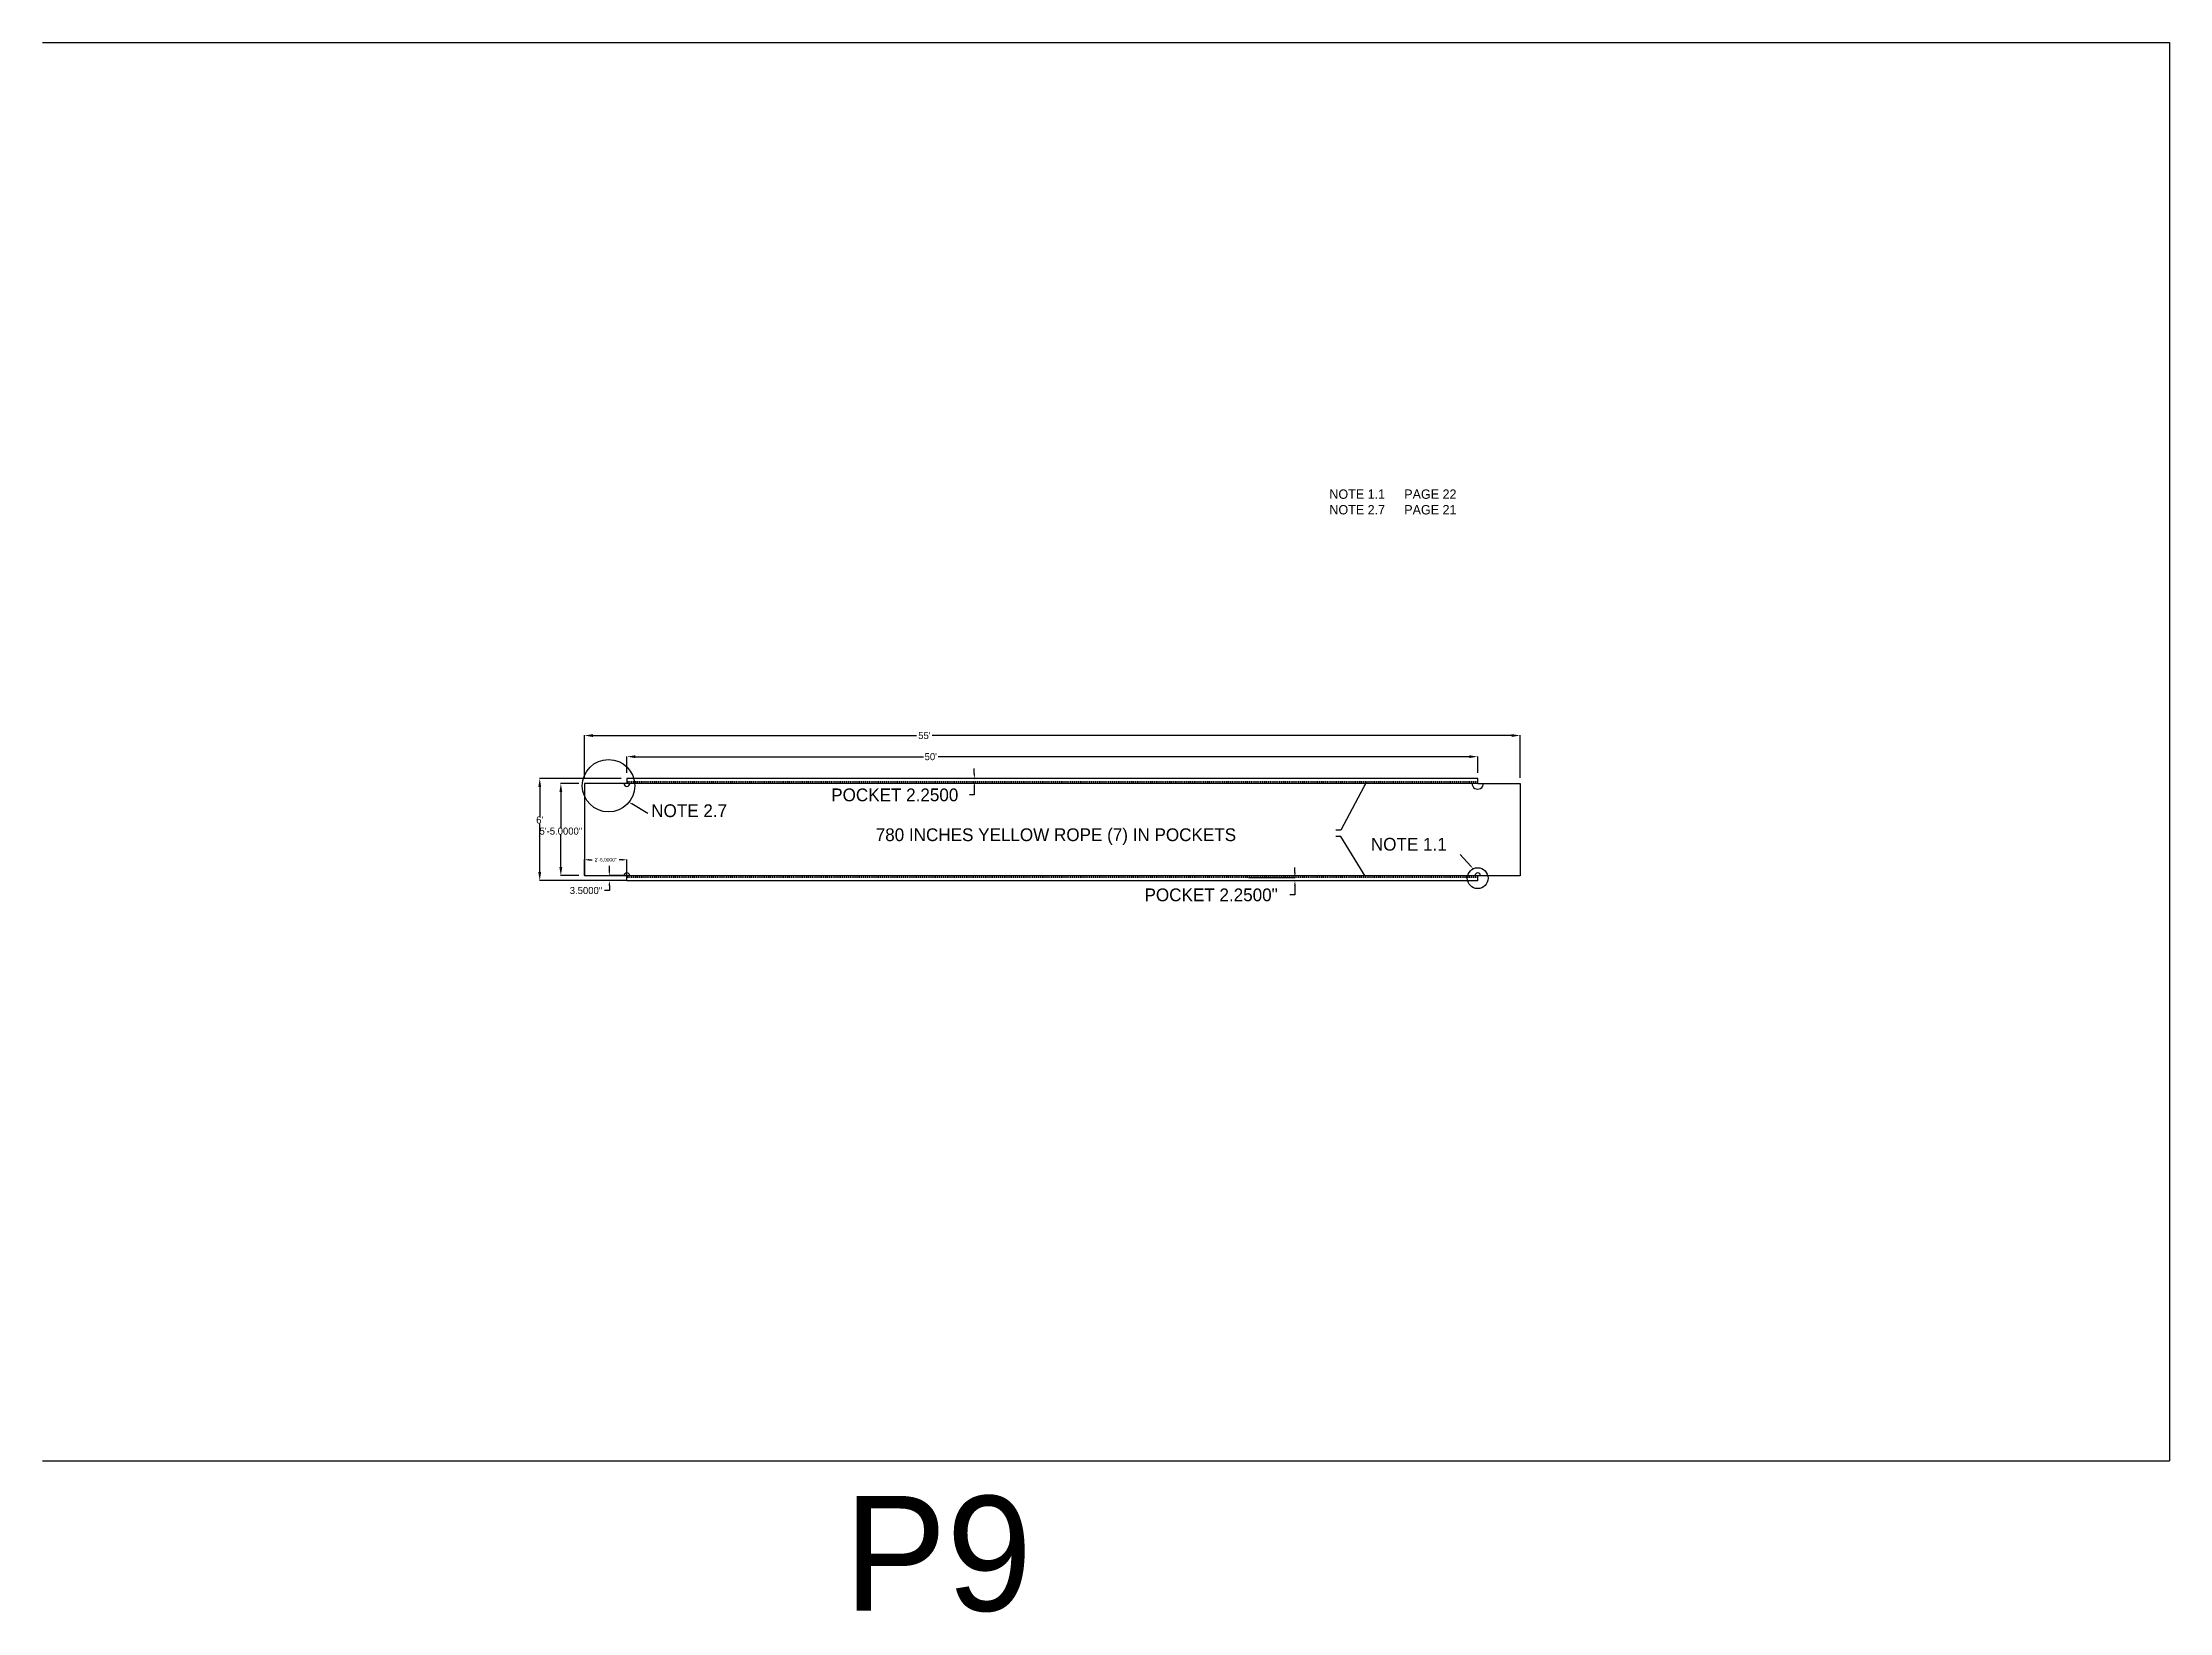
# Model space of a CAD drawing. Header units: inches. Extents: x 1631 to 16634, y 11819 to 13981.
# Drawn here: x 13634 to 15134, y 12874 to 13981 of the extents above; entities that cross this region are included whole.
import ezdxf

# ---------------------------------------------------------------- set-up
doc = ezdxf.new("R2010")
doc.units = ezdxf.units.IN
doc.header["$MEASUREMENT"] = 0
doc.linetypes.add('HIDDEN', pattern=[0.375, 0.25, -0.125])
for name, color, linetype in [('DIMENSION', 7, 'Continuous'), ('FINISH', 1, 'Continuous'), ('STECH', 7, 'HIDDEN'), ('TEXT', 7, 'Continuous')]:
    doc.layers.add(name, color=color, linetype=linetype)
doc.dimstyles.get("Standard").update_dxf_attribs({"dimtxt": 2.5, "dimasz": 3.5, "dimexe": 0.18, "dimexo": 0.0625, "dimgap": 0.09, "dimtad": 0, "dimtih": 1, "dimtoh": 1, "dimdec": 4, "dimzin": 0, "dimdsep": 46, "dimlunit": 3, "dimtxsty": 'Standard', "dimcen": 0.09, "dimadec": 0, "dimazin": 0, "dimtfac": 1, "dimtdec": 4, "dimtofl": 0, "dimtmove": 0, "dimatfit": 3, "dimfxl": 0, "dimtolj": 1, "dimtzin": 0, "dimarcsym": 0})

msp = doc.modelspace()

# ---------------------------------------------------------------- texts
at = {"layer": 'DIMENSION', "insert": (14545.68702, 13424.23909), "char_height": 2.5, "attachment_point": 9}
msp.add_mtext('\\A1;', dxfattribs=at)
at = {"layer": 'TEXT'}
for s, height, p in [('NOTE 2.7', 9, (14063.02307, 13434.604)), ('780 INCHES YELLOW ROPE (7) IN POCKETS', 9, (14221.35687, 13417.65955)), ('NOTE 1.1', 9, (14570.55176, 13410.96666)), ('P9', 80.977854, (14199.09175, 12874.92702))]:
    msp.add_text(s, height=height, dxfattribs=at).set_placement(p)
at = {"layer": 'TEXT', "insert": (14541.31743, 13665.61689), "char_height": 6.6, "width": 210.3834797, "attachment_point": 1}
msp.add_mtext('NOTE 1.1^IPAGE 22\\PNOTE 2.7^IPAGE 21', dxfattribs=at)

# ---------------------------------------------------------------- blocks, each defined once
blk = doc.blocks.new('*D126')
at = {"layer": 'DEFPOINTS', "color": 0}
for p in [(14645.9, 13477.2), (14045.9, 13461.8), (14645.9, 13461.8)]:
    blk.add_point(p, dxfattribs=at)
at = {"layer": 'DIMENSION', "color": 0, "lineweight": -2}
for p, q in [((14045.9, 13465.8), (14045.9, 13477.4)), ((14051.9, 13477.2), (14255.1, 13477.2)), ((14639.9, 13477.2), (14265.3, 13477.2)), ((14645.9, 13465.8), (14645.9, 13477.4))]:
    blk.add_line(p, q, dxfattribs=at)
at = {"layer": 'DIMENSION', "color": 0}
for points in [[(14051.9, 13478.2), (14051.9, 13476.2), (14045.9, 13477.2)], [(14639.9, 13478.2), (14639.9, 13476.2), (14645.9, 13477.2)]]:
    blk.add_solid(points, dxfattribs=at)
at = {"layer": 'DIMENSION', "color": 0, "insert": (14260.2, 13477.2), "char_height": 5, "attachment_point": 5}
blk.add_mtext("\\A1;50'", dxfattribs=at)
blk = doc.blocks.new('*D127')
at = {"layer": 'DEFPOINTS', "color": 0}
for p in [(14015.9, 13492.1), (14015.9, 13458.3), (14675.9, 13458.3)]:
    blk.add_point(p, dxfattribs=at)
at = {"layer": 'DIMENSION', "color": 0, "lineweight": -2}
for p, q in [((14015.9, 13462.3), (14015.9, 13492.3)), ((14021.9, 13492.1), (14250.2, 13492.1)), ((14669.9, 13492.1), (14261.2, 13492.1)), ((14675.9, 13462.3), (14675.9, 13492.3))]:
    blk.add_line(p, q, dxfattribs=at)
at = {"layer": 'DIMENSION', "color": 0}
for points in [[(14021.9, 13493.1), (14021.9, 13491.1), (14015.9, 13492.1)], [(14669.9, 13493.1), (14669.9, 13491.1), (14675.9, 13492.1)]]:
    blk.add_solid(points, dxfattribs=at)
at = {"layer": 'DIMENSION', "color": 0, "insert": (14255.7, 13492.1), "char_height": 5, "attachment_point": 5}
blk.add_mtext("\\A1;55'", dxfattribs=at)
blk = doc.blocks.new('*D128')
at = {"layer": 'DEFPOINTS', "color": 0}
for p in [(14015.9, 13458.3), (13999.3, 13393.3), (14015.9, 13393.3)]:
    blk.add_point(p, dxfattribs=at)
at = {"layer": 'DIMENSION', "color": 0, "lineweight": -2}
for p, q in [((14011.9, 13458.3), (13999.1, 13458.3)), ((13999.3, 13452.3), (13999.3, 13427.3)), ((13999.3, 13399.3), (13999.3, 13422.2)), ((14011.9, 13393.3), (13999.1, 13393.3))]:
    blk.add_line(p, q, dxfattribs=at)
at = {"layer": 'DIMENSION', "color": 0}
for points in [[(13998.3, 13452.3), (14000.3, 13452.3), (13999.3, 13458.3)], [(13998.3, 13399.3), (14000.3, 13399.3), (13999.3, 13393.3)]]:
    blk.add_solid(points, dxfattribs=at)
at = {"layer": 'DIMENSION', "color": 0, "insert": (13999.3, 13424.7), "char_height": 5, "attachment_point": 5}
blk.add_mtext('\\A1;5\'-5.0000"', dxfattribs=at)
blk = doc.blocks.new('*D129')
at = {"layer": 'DEFPOINTS', "color": 0}
for p in [(14045.9, 13461.8), (13984.4, 13389.8), (14045.9, 13389.8)]:
    blk.add_point(p, dxfattribs=at)
at = {"layer": 'DIMENSION', "color": 0, "lineweight": -2}
for p, q in [((14041.9, 13461.8), (13984.2, 13461.8)), ((13984.4, 13455.8), (13984.4, 13435.1)), ((13984.4, 13395.8), (13984.4, 13429.9)), ((14041.9, 13389.8), (13984.2, 13389.8))]:
    blk.add_line(p, q, dxfattribs=at)
at = {"layer": 'DIMENSION', "color": 0}
for points in [[(13983.4, 13455.8), (13985.4, 13455.8), (13984.4, 13461.8)], [(13983.4, 13395.8), (13985.4, 13395.8), (13984.4, 13389.8)]]:
    blk.add_solid(points, dxfattribs=at)
at = {"layer": 'DIMENSION', "color": 0, "insert": (13984.4, 13432.5), "char_height": 5, "attachment_point": 5}
blk.add_mtext("\\A1;6'", dxfattribs=at)
blk = doc.blocks.new('*D130')
at = {"layer": 'DEFPOINTS', "color": 0}
for p in [(14290.8, 13461.8), (14290.8, 13459.5), (14290.9, 13459.5)]:
    blk.add_point(p, dxfattribs=at)
at = {"layer": 'TEXT', "color": 0, "lineweight": -2}
for p, q in [((14290.9, 13465.3), (14290.9, 13468.8)), ((14290.9, 13461.8), (14291.1, 13461.8)), ((14290.9, 13459.5), (14291.1, 13459.5)), ((14290.9, 13456), (14290.9, 13450.2)), ((14290.9, 13450.2), (14287.4, 13450.2))]:
    blk.add_line(p, q, dxfattribs=at)
at = {"layer": 'TEXT', "color": 0}
for points in [[(14290.3, 13465.3), (14291.5, 13465.3), (14290.9, 13461.8)], [(14290.3, 13456), (14291.5, 13456), (14290.9, 13459.5)]]:
    blk.add_solid(points, dxfattribs=at)
at = {"layer": 'TEXT', "color": 0, "insert": (14234.8, 13450.2), "char_height": 9, "attachment_point": 5}
blk.add_mtext('\\A1;POCKET 2.2500', dxfattribs=at)
blk = doc.blocks.new('*D138')
at = {"layer": 'DEFPOINTS', "color": 0}
for p in [(14033.5, 13389.8), (14045.9, 13393.3), (14045.9, 13389.8)]:
    blk.add_point(p, dxfattribs=at)
at = {"layer": 'TEXT', "color": 0, "lineweight": -2}
for p, q in [((14033.5, 13396.8), (14033.5, 13400.3)), ((14033.5, 13382.8), (14030, 13382.8)), ((14045.8, 13393.3), (14033.4, 13393.3)), ((14045.8, 13389.8), (14033.4, 13389.8)), ((14033.5, 13386.3), (14033.5, 13382.8))]:
    blk.add_line(p, q, dxfattribs=at)
at = {"layer": 'TEXT', "color": 0}
for points in [[(14032.9, 13396.8), (14034.1, 13396.8), (14033.5, 13393.3)], [(14032.9, 13386.3), (14034.1, 13386.3), (14033.5, 13389.8)]]:
    blk.add_solid(points, dxfattribs=at)
at = {"layer": 'TEXT', "color": 0, "insert": (14017, 13382.8), "char_height": 5, "attachment_point": 5}
blk.add_mtext('\\A1;3.5000"', dxfattribs=at)
blk = doc.blocks.new('*D139')
at = {"layer": 'DEFPOINTS', "color": 0}
for p in [(14045.9, 13404.5), (14015.9, 13393.3), (14045.9, 13391.5)]:
    blk.add_point(p, dxfattribs=at)
at = {"layer": 'TEXT', "color": 0, "lineweight": -2}
for p, q in [((14015.9, 13393.3), (14015.9, 13404.7)), ((14019.4, 13404.5), (14021.4, 13404.5)), ((14042.4, 13404.5), (14040.4, 13404.5)), ((14045.9, 13391.6), (14045.9, 13404.7))]:
    blk.add_line(p, q, dxfattribs=at)
at = {"layer": 'TEXT', "color": 0}
for points in [[(14019.4, 13405.1), (14019.4, 13403.9), (14015.9, 13404.5)], [(14042.4, 13405.1), (14042.4, 13403.9), (14045.9, 13404.5)]]:
    blk.add_solid(points, dxfattribs=at)
at = {"layer": 'TEXT', "color": 0, "insert": (14030.9, 13404.5), "char_height": 2.5, "attachment_point": 5}
blk.add_mtext('\\A1;2\'-6.0000"', dxfattribs=at)
blk = doc.blocks.new('*D183')
at = {"layer": 'DEFPOINTS', "color": 0}
for p in [(14483.8, 13389.8), (14484.2, 13392), (14517, 13389.8)]:
    blk.add_point(p, dxfattribs=at)
at = {"layer": 'DIMENSION', "color": 0, "lineweight": -2}
for p, q in [((14517, 13395.5), (14517, 13399)), ((14483.9, 13389.8), (14517.2, 13389.8)), ((14484.2, 13392), (14517.2, 13392)), ((14517, 13386.3), (14517, 13379.7)), ((14517, 13379.7), (14513.5, 13379.7))]:
    blk.add_line(p, q, dxfattribs=at)
at = {"layer": 'DIMENSION', "color": 0}
for points in [[(14516.4, 13395.5), (14517.6, 13395.5), (14517, 13392)], [(14516.4, 13386.3), (14517.6, 13386.3), (14517, 13389.8)]]:
    blk.add_solid(points, dxfattribs=at)
at = {"layer": 'DIMENSION', "color": 0, "insert": (14457.9, 13379.7), "char_height": 9, "attachment_point": 5}
blk.add_mtext('\\A1;POCKET 2.2500"', dxfattribs=at)

# ---------------------------------------------------------------- dimensions: what is measured, and where the dimension line sits
at = {"layer": 'DIMENSION'}
for base, p1, p2, picture, middle in [((14015.89816, 13492.07751), (14675.89816, 13458.26638), (14015.89816, 13458.26638), '*D127', (14255.69908, 13492.07751)), ((14645.89816, 13477.2248), (14045.89816, 13461.76638), (14645.89816, 13461.76638), '*D126', (14260.20341, 13477.2248))]:
    dim = msp.add_linear_dim(base=base, p1=p1, p2=p2, dimstyle='Standard', override={"dimscale": 1, "dimtxt": 5, "dimasz": 6, "dimexo": 4, "dimcen": 6, "dimatfit": 3}, dxfattribs=at)
    dim.commit()
    dim.dimension.update_dxf_attribs({"geometry": picture, "text_midpoint": middle, "dimtype": 160})
for base, p1, p2, picture, middle in [((13984.42942, 13389.76638), (14045.89816, 13461.76638), (14045.89816, 13389.76638), '*D129', (13984.42942, 13432.53301)), ((13999.26196, 13393.26638), (14015.89816, 13458.26638), (14015.89816, 13393.26638), '*D128', (13999.26196, 13424.74255))]:
    dim = msp.add_linear_dim(base=base, p1=p1, p2=p2, angle=270, dimstyle='Standard', override={"dimscale": 1, "dimtxt": 5, "dimasz": 6, "dimexo": 4, "dimcen": 6, "dimatfit": 3}, dxfattribs=at)
    dim.commit()
    dim.dimension.update_dxf_attribs({"geometry": picture, "text_midpoint": middle, "dimtype": 160})
dim = msp.add_linear_dim(base=(14516.99766, 13389.76638), p1=(14484.16082, 13392.01638), p2=(14483.8235, 13389.76638), angle=90, text='POCKET <>', dimstyle='Standard', override={"dimtxt": 9}, dxfattribs=at)
dim.commit()
dim.dimension.update_dxf_attribs({"geometry": '*D183', "text_midpoint": (14457.90766, 13379.67594), "dimtype": 160})
at = {"layer": 'TEXT'}
dim = msp.add_linear_dim(base=(14290.87322, 13459.51638), p1=(14290.81072, 13461.76638), p2=(14290.81072, 13459.51638), angle=90, text='POCKET 2.2500', dimstyle='Standard', override={"dimscale": 1, "dimtxt": 9}, dxfattribs=at)
dim.commit()
dim.dimension.update_dxf_attribs({"geometry": '*D130', "text_midpoint": (14234.78322, 13450.21735), "dimtype": 160})
dim = msp.add_linear_dim(base=(14033.5331, 13389.76638), p1=(14045.89816, 13393.26638), p2=(14045.89816, 13389.76638), angle=90, dimstyle='Standard', override={"dimtxt": 5}, dxfattribs=at)
dim.commit()
dim.dimension.update_dxf_attribs({"geometry": '*D138', "text_midpoint": (14017.02643, 13382.76638)})
dim = msp.add_linear_dim(base=(14045.89816, 13404.49554), p1=(14015.89816, 13393.26638), p2=(14045.89816, 13391.51638), dimstyle='Standard', dxfattribs=at)
dim.commit()
dim.dimension.update_dxf_attribs({"geometry": '*D139', "text_midpoint": (14030.89816, 13404.49554)})

# ---------------------------------------------------------------- linework, layer by layer
at = {"layer": 'FINISH'}
for p, q in [((14015.89816, 13458.26638), (14015.89816, 13393.26638)), ((14045.89816, 13458.26638), (14015.89816, 13458.26638)), ((14645.89816, 13461.76638), (14045.89816, 13461.76638)), ((14045.89816, 13461.76638), (14045.89816, 13458.26638)), ((14645.89816, 13458.26638), (14045.89816, 13458.26638)), ((14645.89816, 13458.26638), (14645.89816, 13461.76638)), ((14645.89816, 13458.26638), (14675.89816, 13458.26638)), ((14675.89816, 13458.26638), (14675.89816, 13393.26638)), ((14045.89816, 13393.26638), (14015.89816, 13393.26638)), ((14645.89816, 13393.26638), (14045.89816, 13393.26638)), ((14045.89816, 13389.76638), (14045.89816, 13393.26638)), ((14645.89816, 13389.76638), (14045.89816, 13389.76638)), ((14675.89816, 13393.26638), (14645.89816, 13393.26638)), ((14645.89816, 13389.76638), (14645.89816, 13393.26638))]:
    msp.add_line(p, q, dxfattribs=at)
for centre, radius, start, end in [((14045.89816, 13458.26638), 2, 180, 0), ((14645.89816, 13458.26638), 4, 176.4166783, 3.5833217), ((14045.89816, 13393.26638), 2, 0, 180), ((14645.89816, 13393.26638), 2, 0, 180)]:
    msp.add_arc(centre, radius, start, end, dxfattribs=at)
at = {"layer": 'STECH', "ltscale": 0.015}
for p, q in [((14645.89816, 13459.51638), (14045.89816, 13459.51638)), ((14645.89816, 13458.51638), (14045.89816, 13458.51638)), ((14645.89816, 13393.01638), (14045.89816, 13393.01638)), ((14645.89816, 13392.01638), (14045.89816, 13392.01638))]:
    msp.add_line(p, q, dxfattribs=at)
at = {"layer": 'TEXT'}
for p, q in [((13633.76147, 13980.7397), (15133.76147, 13980.7397)), ((15133.76147, 13980.7397), (15133.76147, 12980.7397)), ((15133.76147, 13980.7397), (15133.76147, 12980.7397)), ((14060.63878, 13437.1045), (14049.4744, 13443.86637)), ((14633.43435, 13408.33184), (14641.01797, 13399.93009)), ((13633.76147, 12980.7397), (15133.76147, 12980.7397))]:
    msp.add_line(p, q, dxfattribs=at)
for centre, radius in [((14032.93209, 13456.70998), 18.48464), ((14645.89816, 13391.51638), 7.34291)]:
    msp.add_circle(centre, radius, dxfattribs=at)
for points in [[(14049.66993, 13444.23431), (14049.27886, 13443.49843), (14047.26676, 13445.03956)], [(14640.72481, 13399.634), (14641.31113, 13400.22618), (14642.7945, 13398.17113)]]:
    msp.add_solid(points, dxfattribs=at)

msp.set_redraw_order([(e.dxf.handle, doc.entitydb.next_handle()) for e in msp.query("TEXT MTEXT ATTDEF DIMENSION ARC_DIMENSION")])  # texts and dimensions are drawn at this point

# ---------------------------------------------------------------- leaders
at = {"layer": 'DIMENSION'}
for points in [[(14567.42715, 13459.51638), (14549.32001, 13425.43993), (14545.77702, 13425.48909)], [(14566.89215, 13392.17619), (14549.30607, 13420.81151), (14545.74687, 13420.81151)]]:
    msp.add_leader(points, dimstyle='Standard', override={"dimgap": 0.09, "dimtad": 0}, dxfattribs=at)

doc.saveas('drawing.dxf')
